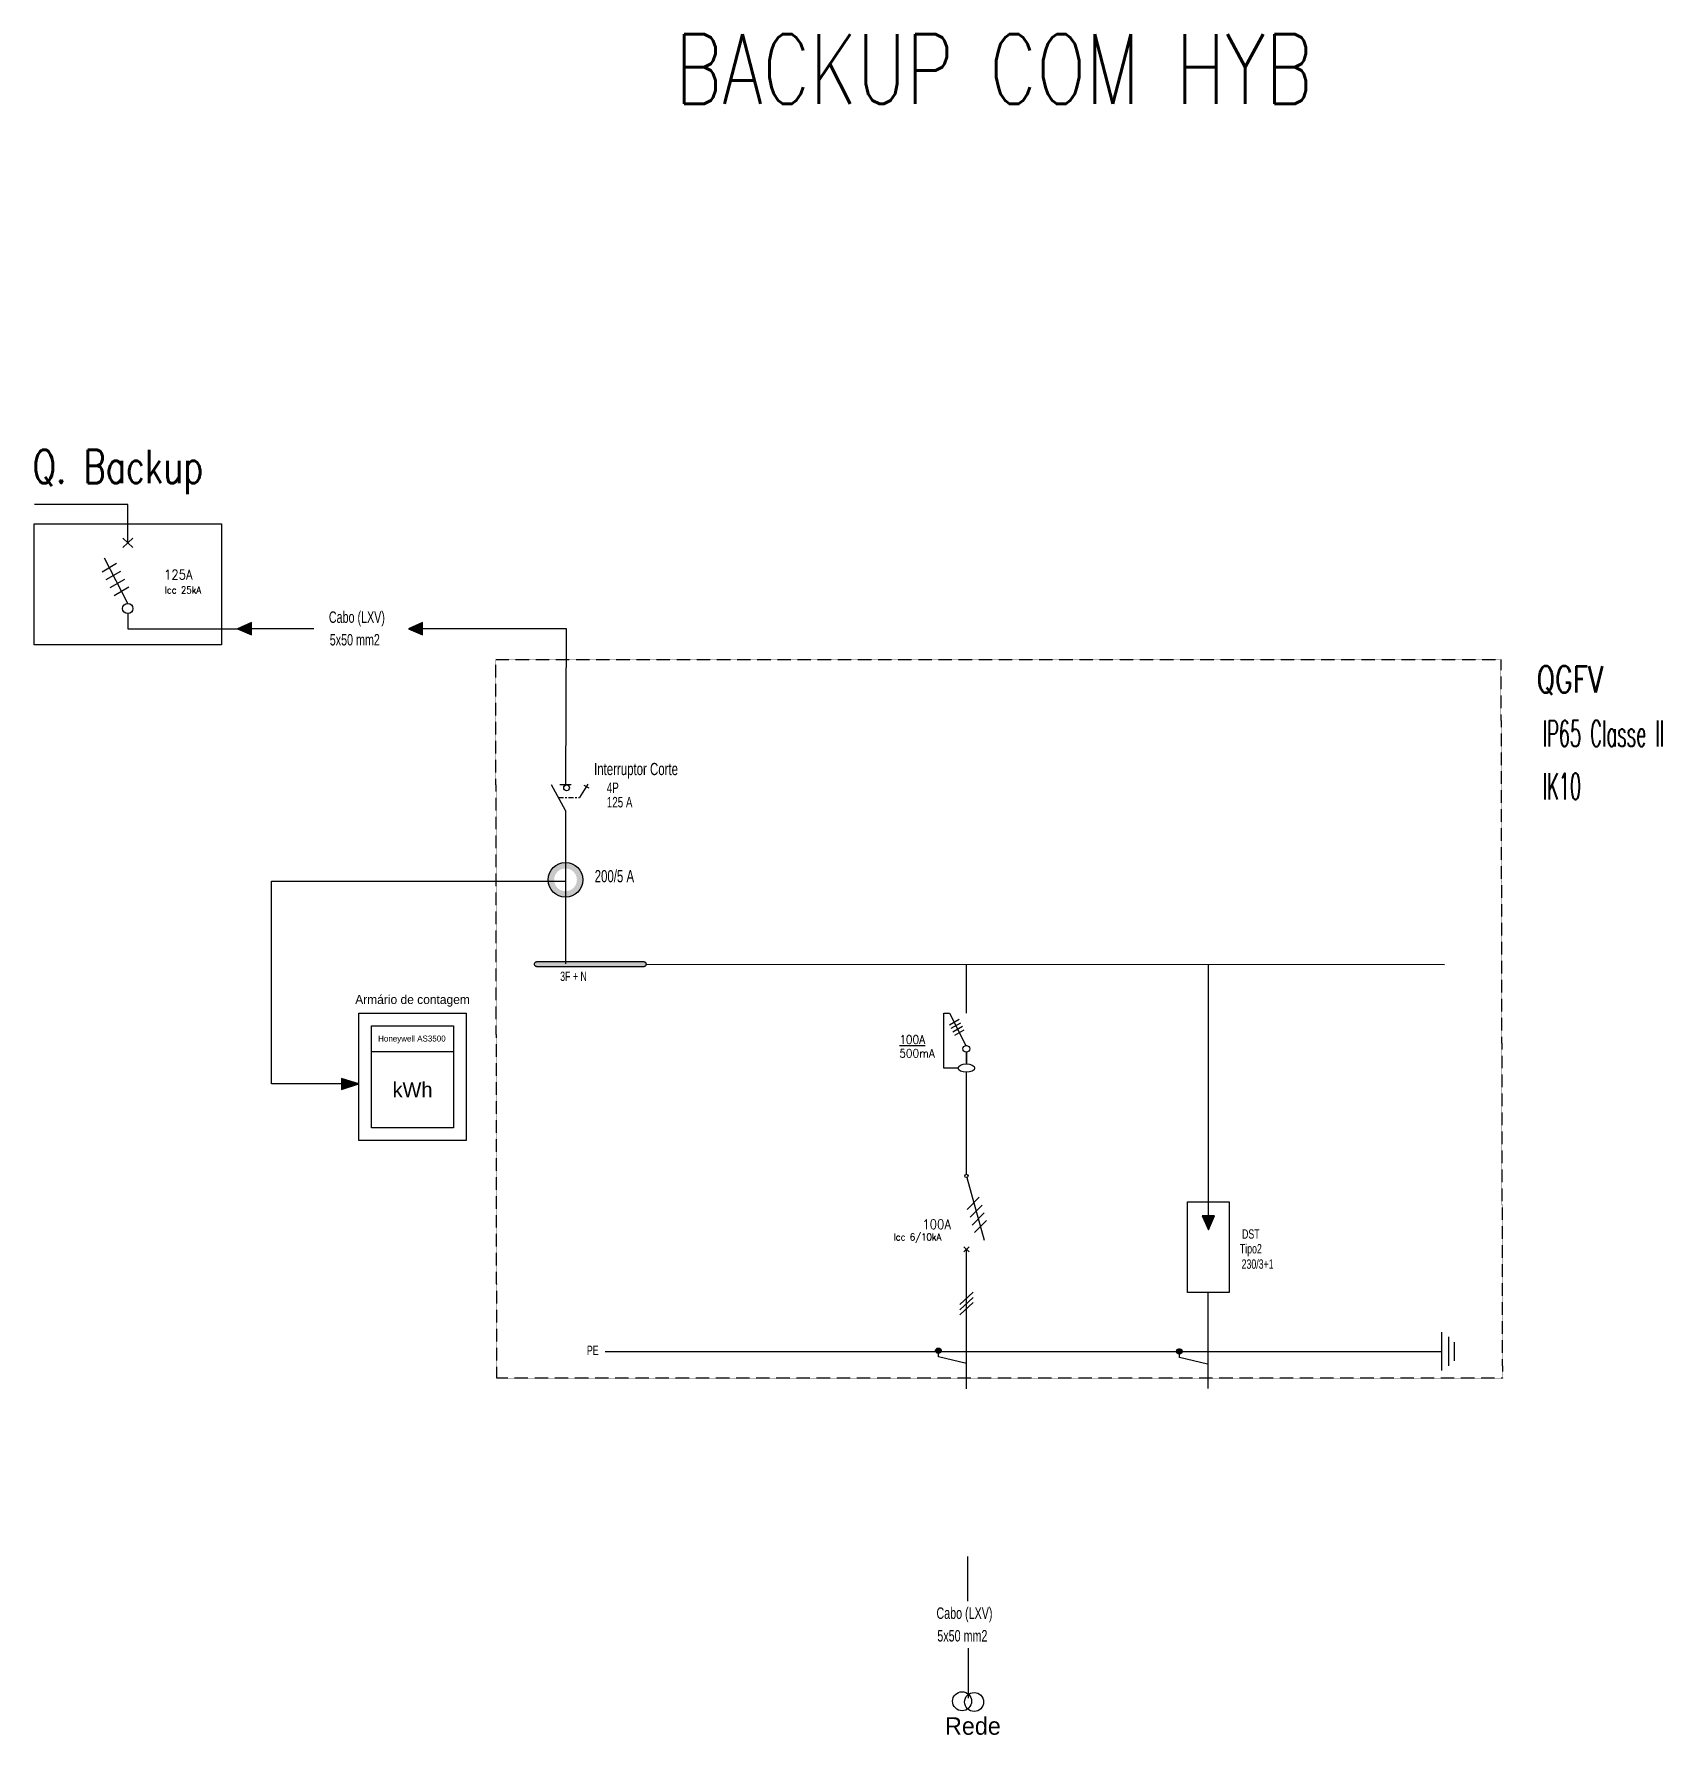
# Model space of a CAD drawing. Header units: millimetres. Extents: x 75320 to 3731865, y 19394 to 539720.
# Drawn here: x 234800 to 328030, y 440527 to 537950 of the extents above; entities that cross this region are included whole.
import ezdxf
from ezdxf.enums import TextEntityAlignment as Align

# ---------------------------------------------------------------- set-up
doc = ezdxf.new("R2010")
doc.units = ezdxf.units.MM
doc.linetypes.add('atContinuous2', pattern=[0])
doc.linetypes.add('RDASHED', pattern=[2.38125, 1.5875, -0.79375])
for name, color, linetype in [('326', 7, 'Continuous'), ('Z_entity', 7, 'Continuous'), ('Z_rectangle', 7, 'Continuous'), ('Z_solid', 96, 'Continuous'), ('Z_text', 7, 'Continuous')]:
    doc.layers.add(name, color=color, linetype=linetype)
doc.styles.add('QTNBCJ+TT111t00', font='', dxfattribs={"height": 0.2})
doc.styles.add('ROMANS', font='ROMANS.shx', dxfattribs={"width": 0.9, "height": 238.125})
doc.styles.get("Standard").update_dxf_attribs({"font": 'bahnschrift.ttf'})
doc.styles.get('QTNBCJ+TT111t00').set_extended_font_data('T T 1 1 1t 0 0')

msp = doc.modelspace()

# ---------------------------------------------------------------- texts
at = {"lineweight": -3, "style": 'ROMANS'}
for s, height, width, p in [('BACKUP COM HYB', 4000, 0.75, (271511, 533950)), ('Q. Backup', 1890.8, 0.75, (234717, 512234)), ('QGFV', 1500, 0.75, (320846, 500236)), ('IP65 Classe II', 1500, 0.5, (321184, 497136)), ('IK10', 1500, 0.5, (321184, 494116))]:
    msp.add_text(s, height=height, dxfattribs=dict(at, width=width)).set_placement(p)
at = {"width": 7000.41, "attachment_point": 5}
for s, insert, char_height in [('\\pxqc;Armário de contagem', (256477, 482574), 513.54), ('\\pxqc;kWh', (256477, 477485), 855.9)]:
    msp.add_mtext(s, dxfattribs=dict(at, insert=insert, char_height=char_height))
at = {"insert": (256439, 480364), "char_height": 342.36, "attachment_point": 5}
msp.add_mtext_dynamic_manual_height_columns('\\pxqc;Honeywell AS3500', width=4700.99, gutter_width=713, heights=[0], dxfattribs=at)
at = {"linetype": 'RDASHED', "insert": (286970, 441541), "char_height": 1000, "attachment_point": 1}
msp.add_mtext_dynamic_manual_height_columns('Rede', width=9281.84, gutter_width=12.5, heights=[1020], dxfattribs=at)
at = {"layer": '326', "linetype": 'Continuous', "style": 'ROMANS', "width": 0.9}
for s, p in [('125A', (243065, 506713)), ('100A', (286495, 469506))]:
    msp.add_text(s, height=543.5, dxfattribs=at).set_placement(p, align=Align.CENTER)
for s, p in [('Icc 25kA', (242287, 506106)), ('Icc 6/10kA', (284027, 469056))]:
    msp.add_text(s, height=400, dxfattribs=at).set_placement(p, align=Align.MIDDLE_LEFT)
for s, p in [('%%U100A', (284358, 480114)), ('500mA', (284358, 479324))]:
    msp.add_text(s, height=487.9, dxfattribs=at).set_placement(p)
at = {"layer": 'Z_text', "color": 0, "style": 'QTNBCJ+TT111t00', "width": 0.7}
for s, height, rotation, p in [('Cabo (LXV)', 656.2, 0.00055, (251686, 504225)), ('5x50 mm2', 656.2, 0.00055, (251737, 502928)), ('Interruptor Corte', 699.9, 0.00055, (266873, 495503)), ('4P', 600.6, 0.00055, (267602, 494479)), ('125 A', 600.6, 0.00055, (267602, 493653)), ('200/5 A', 699.9, 359.99945, (266907, 489366)), ('3F + N', 536.3, 0.00055, (264933, 483712)), ('Tipo2', 536.3, 0.00055, (303858, 468110)), ('DST', 536.3, 0.00055, (303982, 468954)), ('230/3+1', 536.3, 0.00055, (303957, 467230)), ('PE', 536.3, 0.00055, (266464, 462288)), ('Cabo (LXV)', 656.2, 0.00055, (286480, 447177)), ('5x50 mm2', 656.2, 0.00055, (286531, 445880))]:
    msp.add_text(s, height=height, rotation=rotation, dxfattribs=at).set_placement(p)

# ---------------------------------------------------------------- hatches: boundary and pattern name
h = msp.add_hatch(color=256)
h.dxf.hatch_style = 1
h.paths.add_polyline_path([(266238, 489506, 1), (264237, 489506, 1)])
h.paths.add_polyline_path([(264586, 489506, -1), (265889, 489506, -1)], flags=16)
h = msp.add_hatch(color=256)
h.dxf.hatch_style = 1
h.paths.add_polyline_path([(269866, 484676), (269862, 484701), (269852, 484725), (269836, 484748), (269816, 484768), (269792, 484785), (269765, 484798), (269736, 484807), (269706, 484810), (263619, 484810), (263585, 484807), (263552, 484798), (263523, 484785), (263497, 484768), (263476, 484748), (263460, 484725), (263449, 484701), (263446, 484676), (263449, 484648), (263460, 484622), (263476, 484599), (263497, 484580), (263523, 484564), (263552, 484553), (263585, 484546), (263619, 484543), (269706, 484543), (269736, 484546), (269765, 484553), (269792, 484564), (269816, 484580), (269836, 484599), (269852, 484622), (269862, 484648)])
at = {"true_color": 0xffffff}
h = msp.add_hatch(color=7, dxfattribs=at)
h.dxf.hatch_style = 1
h.paths.add_polyline_path([(253404, 477813), (252406, 478135), (252406, 477491)])
at = {"layer": 'Z_solid'}
for points in [[(246454, 503879), (247253, 503533), (247253, 504239)], [(256253, 503886), (257052, 503540), (257052, 504246)], [(302054, 469454), (302400, 470254), (301694, 470254)], [(286749, 462539), (286746, 462510), (286737, 462482), (286723, 462458), (286704, 462436), (286681, 462418), (286653, 462404), (286623, 462396), (286589, 462392), (286555, 462396), (286525, 462404), (286498, 462418), (286474, 462436), (286455, 462458), (286441, 462482), (286432, 462510), (286429, 462539), (286432, 462568), (286441, 462596), (286455, 462620), (286474, 462642), (286498, 462660), (286525, 462674), (286555, 462683), (286589, 462686), (286623, 462683), (286653, 462674), (286681, 462660), (286704, 462642), (286723, 462620), (286737, 462596), (286746, 462568)], [(300550, 462497), (300547, 462468), (300538, 462441), (300524, 462416), (300505, 462394), (300482, 462376), (300455, 462362), (300424, 462354), (300390, 462351), (300357, 462354), (300326, 462362), (300299, 462376), (300275, 462394), (300256, 462416), (300242, 462441), (300233, 462468), (300230, 462497), (300233, 462526), (300242, 462554), (300256, 462579), (300275, 462600), (300299, 462618), (300326, 462632), (300357, 462641), (300390, 462644), (300424, 462641), (300455, 462632), (300482, 462618), (300505, 462600), (300524, 462579), (300538, 462554), (300547, 462526)]]:
    msp.add_hatch(color=0, dxfattribs=at).paths.add_polyline_path(points)

# ---------------------------------------------------------------- linework, layer by layer
for p, q in [((240168, 510999), (234832, 510999)), ((240168, 508809), (240168, 510999)), ((239877, 509078), (240460, 508540)), ((239877, 508540), (240460, 509078)), ((238699, 507152), (239530, 507635)), ((238932, 506701), (239763, 507184)), ((239165, 506250), (239996, 506733)), ((239398, 505799), (240229, 506282)), ((240165, 504751), (240165, 503879)), ((240165, 503879), (246454, 503879)), ((248392, 477813), (248392, 489426)), ((248392, 489426), (265237, 489426)), ((269866, 484676), (315577, 484665)), ((288192, 481862), (288192, 484649)), ((302047, 484684), (302047, 479327)), ((287225, 481208), (287772, 481523)), ((287325, 481007), (287872, 481322)), ((287424, 480806), (287971, 481121)), ((287524, 480605), (288071, 480920)), ((288200, 479632), (288200, 478962)), ((302047, 479327), (302047, 471066)), ((252406, 477813), (248392, 477813))]:
    msp.add_line(p, q)
at = {"color": 0, "linetype": 'ByBlock'}
for p, q in [((288192, 481862), (288192, 484649)), ((288192, 478962), (288192, 479632)), ((288192, 472641), (288192, 478481)), ((288218, 472451), (289212, 468872)), ((288924, 471321), (288235, 470631)), ((289095, 470872), (288405, 470183)), ((289210, 470425), (288521, 469735)), ((289339, 470001), (288650, 469311)), ((288346, 468205), (288056, 468495)), ((288056, 468205), (288346, 468495)), ((288201, 460350), (288201, 468350)), ((302047, 460369), (302047, 465868))]:
    msp.add_line(p, q, dxfattribs=at)
for points in [[(234800, 509897), (245537, 509897), (245537, 502965), (234800, 502965)], [(253404, 481869), (259549, 481869), (259549, 474574), (253404, 474574)], [(254127, 481146), (258827, 481146), (258827, 475296), (254127, 475296)], [(254127, 479674), (258827, 479674), (258827, 475296), (254127, 475296)], [(252406, 478135), (252406, 477491), (253404, 477813)], [(300852, 471066), (303242, 471066), (303242, 465868), (300852, 465868)]]:
    msp.add_lwpolyline(points, close=True)
for points in [[(240165, 505339), (238829, 507930)], [(257052, 503893), (265276, 503893)], [(287726, 478723), (286905, 478723), (286905, 481862), (287236, 481862), (288172, 480021)], [(288261, 450740), (288261, 448190)], [(288300, 445490), (288300, 442635)]]:
    msp.add_lwpolyline(points)
at = {"linetype": 'RDASHED'}
msp.add_lwpolyline([(261247, 502116), (318804, 502116), (318889, 460956), (261302, 460956)], close=True, dxfattribs=at)
for centre, radius in [((240165, 505045), 294), ((265237, 489506), 1001), ((288192, 479827), 195), ((287947, 442457), 544), ((288636, 442417), 544)]:
    msp.add_circle(centre, radius)
at = {"color": 0, "linetype": 'ByBlock'}
msp.add_circle((288194, 472544), 96.6, dxfattribs=at)
msp.add_ellipse((288197, 478722), major_axis=(471, 0), ratio=0.510093)
at = {"layer": 'Z_entity', "color": 7}
for points in [[(246454, 503879), (247253, 503533), (247253, 504239), (246454, 503879)], [(256253, 503886), (257052, 503540), (257052, 504246), (256253, 503886)], [(269866, 484676), (269862, 484701), (269852, 484725), (269836, 484748), (269816, 484768), (269792, 484785), (269765, 484798), (269736, 484807), (269706, 484810), (263619, 484810), (263585, 484807), (263552, 484798), (263523, 484785), (263497, 484768), (263476, 484748), (263460, 484725), (263449, 484701), (263446, 484676), (263446, 484676), (263449, 484648), (263460, 484622), (263476, 484599), (263497, 484580), (263523, 484564), (263552, 484553), (263585, 484546), (263619, 484543), (269706, 484543), (269736, 484546), (269765, 484553), (269792, 484564), (269816, 484580), (269836, 484599), (269852, 484622), (269862, 484648), (269866, 484676), (269866, 484676)], [(302054, 469454), (302400, 470254), (301694, 470254), (302054, 469454)], [(286749, 462539), (286746, 462510), (286737, 462482), (286723, 462458), (286704, 462436), (286681, 462418), (286653, 462404), (286623, 462396), (286589, 462392), (286555, 462396), (286525, 462404), (286498, 462418), (286474, 462436), (286455, 462458), (286441, 462482), (286432, 462510), (286429, 462539), (286432, 462568), (286441, 462596), (286455, 462620), (286474, 462642), (286498, 462660), (286525, 462674), (286555, 462683), (286589, 462686), (286623, 462683), (286653, 462674), (286681, 462660), (286704, 462642), (286723, 462620), (286737, 462596), (286746, 462568), (286749, 462539), (286749, 462539)], [(300550, 462497), (300547, 462468), (300538, 462441), (300524, 462416), (300505, 462394), (300482, 462376), (300455, 462362), (300424, 462354), (300390, 462351), (300357, 462354), (300326, 462362), (300299, 462376), (300275, 462394), (300256, 462416), (300242, 462441), (300233, 462468), (300230, 462497), (300233, 462526), (300242, 462554), (300256, 462579), (300275, 462600), (300299, 462618), (300326, 462632), (300357, 462641), (300390, 462644), (300424, 462641), (300455, 462632), (300482, 462618), (300505, 462600), (300524, 462579), (300538, 462554), (300547, 462526), (300550, 462497), (300550, 462497)]]:
    msp.add_lwpolyline(points, dxfattribs=at)
at = {"layer": 'Z_entity', "color": 0}
for points in [[(250824, 503886), (247253, 503886)], [(265276, 503893), (265237, 494949)], [(265237, 493484), (264438, 494949)], [(265557, 494949), (264918, 494949)], [(266516, 494976), (266037, 494216)], [(266290, 494922), (266569, 494776)], [(264838, 494216), (265118, 494216)], [(265211, 494216), (265317, 494216)], [(265411, 494216), (265704, 494216)], [(265797, 494216), (265890, 494216)], [(265983, 494216), (266037, 494216)], [(265237, 493484), (265237, 484686)], [(269706, 484810), (263619, 484810)], [(263619, 484543), (269706, 484543)], [(302047, 471066), (302047, 470254)], [(287815, 465176), (288587, 465896)], [(287815, 464883), (288587, 465589)], [(287815, 464590), (288587, 465296)], [(315407, 463589), (315407, 461404)], [(315812, 463323), (315812, 461671)], [(316131, 463030), (316131, 461964)], [(267501, 462495), (315407, 462497)], [(286589, 462193), (286589, 462539)], [(288201, 461807), (286589, 462193)], [(300391, 462151), (300391, 462497)], [(302002, 461765), (300391, 462151)]]:
    msp.add_lwpolyline(points, dxfattribs=at)
at = {"layer": 'Z_entity', "color": 0, "linetype": 'atContinuous2'}
msp.add_circle((265298, 494775), 166, dxfattribs=at)
at = {"layer": 'Z_rectangle', "color": 7, "linetype": 'atContinuous2'}
msp.add_line((265262, 501261), (265262, 501248), dxfattribs=at)

msp.set_redraw_order([(e.dxf.handle, doc.entitydb.next_handle()) for e in msp.query("TEXT MTEXT ATTDEF DIMENSION ARC_DIMENSION")])  # texts and dimensions are drawn at this point

doc.saveas('drawing.dxf')
